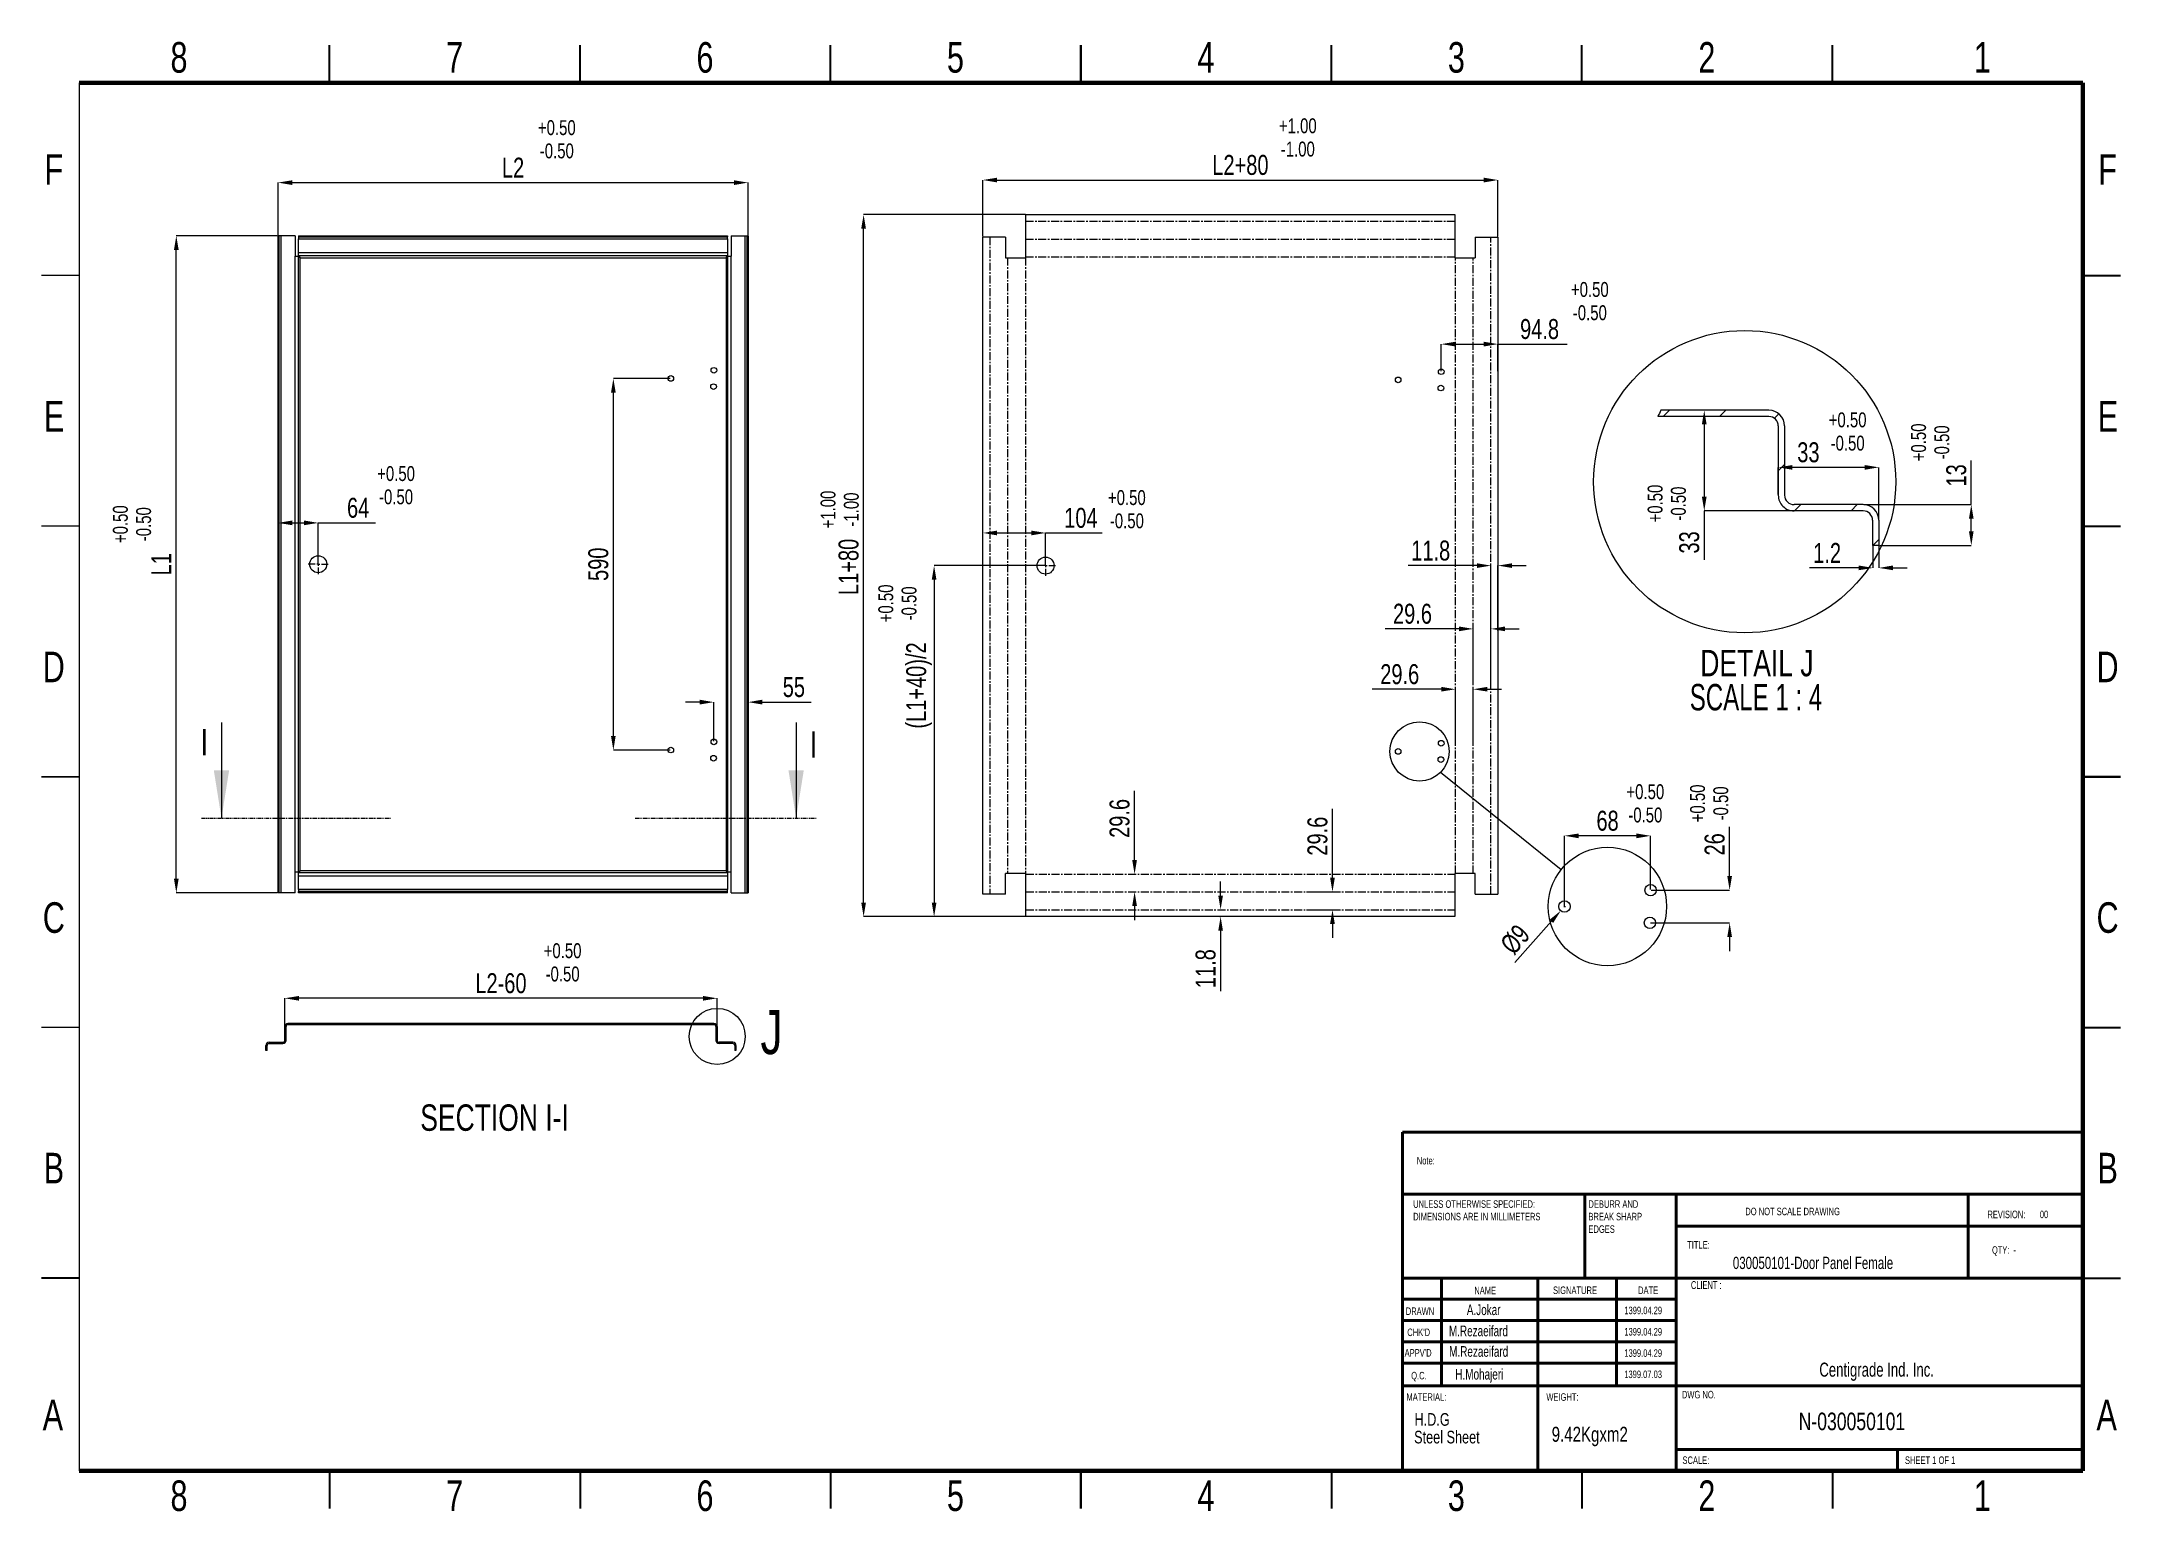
# Model space of a CAD drawing. Header units: millimetres. Extents: x -1120 to 2187, y 1529 to 3867.
import ezdxf

# ---------------------------------------------------------------- set-up
doc = ezdxf.new("R2010")
doc.units = ezdxf.units.MM
doc.linetypes.add('CENTERX2', pattern=[20.32, 12.7, -2.54, 2.54, -2.54])
doc.linetypes.add('PHANTOM', pattern=[12.7, 6.35, -1.27, 1.27, -1.27, 1.27, -1.27])
doc.styles.add('SLDTEXTSTYLE0', font='TXT', dxfattribs={"width": 0.75})
doc.styles.add('SLDTEXTSTYLE1', font='TXT', dxfattribs={"width": 0.686449})
doc.styles.add('SLDTEXTSTYLE2', font='TXT', dxfattribs={"width": 0.652778})
doc.styles.add('SLDTEXTSTYLE3', font='TXT', dxfattribs={"width": 0.692308})
doc.styles.add('SLDTEXTSTYLE4', font='TXT', dxfattribs={"width": 0.7})
doc.styles.add('SLDTEXTSTYLE5', font='TXT', dxfattribs={"width": 0.678571})
doc.styles.add('SLDTEXTSTYLE6', font='TXT', dxfattribs={"width": 0.681818})
doc.dimstyles.new('SLDDIMSTYLE30', dxfattribs={"dimscale": 15, "dimtxt": 2.116667, "dimasz": 1.5, "dimexe": 0, "dimexo": 0.0625, "dimgap": 0.529167, "dimtad": 1, "dimdec": 0, "dimrnd": 1e-09, "dimzin": 12, "dimdsep": 46, "dimtxsty": 'SLDTEXTSTYLE0', "dimcen": 0.09, "dimadec": 0, "dimazin": 3, "dimtfac": 1, "dimtdec": 0, "dimtofl": 0, "dimtmove": 0, "dimatfit": 3, "dimfxl": 1, "dimfrac": 2, "dimtolj": 1, "dimtzin": 12, "dimarcsym": 0})
pattern_1 = [(45, (-3865.01, -576.515), (-44.9013, 44.9013), [])]

msp = doc.modelspace()

# ---------------------------------------------------------------- texts
at = {"linetype": 'Continuous', "lineweight": 0}
for s, insert, char_height, attachment_point, style in [('8', (-901.8, 3865.9), 48.6, 2, 'SLDTEXTSTYLE0'), ('7', (-463.3, 3865.9), 48.6, 2, 'SLDTEXTSTYLE0'), ('6', (-64.8, 3865.9), 48.6, 2, 'SLDTEXTSTYLE0'), ('5', (333.7, 3865.9), 48.6, 2, 'SLDTEXTSTYLE0'), ('4', (732.3, 3865.9), 48.6, 2, 'SLDTEXTSTYLE0'), ('3', (1130.8, 3865.9), 48.6, 2, 'SLDTEXTSTYLE0'), ('2', (1529.4, 3865.9), 48.6, 2, 'SLDTEXTSTYLE0'), ('1', (1967.8, 3865.9), 48.6, 2, 'SLDTEXTSTYLE0'), ('F', (-1101, 3687.5), 48.6, 2, 'SLDTEXTSTYLE0'), ('F', (2167.1, 3687.5), 48.6, 2, 'SLDTEXTSTYLE0'), ('E', (2167.6, 3294.9), 48.6, 2, 'SLDTEXTSTYLE0'), ('D', (2167, 2896.4), 48.6, 2, 'SLDTEXTSTYLE0'), ('C', (2167.1, 2497.8), 48.6, 2, 'SLDTEXTSTYLE0'), ('Note:', (1067.8, 2092.8), 11.96, 1, 'SLDTEXTSTYLE0'), ('B', (2167.2, 2099.3), 48.6, 2, 'SLDTEXTSTYLE0'), ('DO NOT SCALE DRAWING', (1590.6, 2012), 11.956, 1, 'SLDTEXTSTYLE0'), ('REVISION:       00', (1975.9, 2007.3), 11.956, 1, 'SLDTEXTSTYLE2'), ('TITLE:', (1498.1, 1958.9), 11.96, 1, 'SLDTEXTSTYLE0'), ('030050101-Door Panel Female', (1570.8, 1934), 19.529, 1, 'SLDTEXTSTYLE4'), ('QTY:  -', (1983.2, 1950.7), 11.96, 1, 'SLDTEXTSTYLE5'), ('NAME', (1159.4, 1886.3), 11.96, 1, 'SLDTEXTSTYLE0'), ('SIGNATURE', (1284.6, 1886.7), 11.96, 1, 'SLDTEXTSTYLE0'), ('DATE', (1420, 1886.7), 11.96, 1, 'SLDTEXTSTYLE0'), ('CLIENT :', (1504.1, 1895.3), 12.65, 1, 'SLDTEXTSTYLE4'), ('DRAWN', (1050.4, 1853.4), 11.96, 1, 'SLDTEXTSTYLE1'), ('A.Jokar', (1147.5, 1858.1), 16.87, 1, 'SLDTEXTSTYLE4'), ('1399.04.29', (1398.1, 1854.6), 11.96, 1, 'SLDTEXTSTYLE0'), ("CHK'D", (1052.7, 1819.8), 11.96, 1, 'SLDTEXTSTYLE0'), ('M.Rezaeifard', (1119, 1824.4), 16.872, 1, 'SLDTEXTSTYLE4'), ('1399.04.29', (1398.1, 1820.7), 11.96, 1, 'SLDTEXTSTYLE0'), ("APPV'D", (1048.5, 1787.1), 11.96, 1, 'SLDTEXTSTYLE0'), ('M.Rezaeifard', (1119.4, 1791.8), 16.872, 1, 'SLDTEXTSTYLE4'), ('1399.04.29', (1398.1, 1786.8), 11.96, 1, 'SLDTEXTSTYLE0'), ('H.Mohajeri', (1129.2, 1755.6), 16.87, 1, 'SLDTEXTSTYLE4'), ('Centigrade Ind. Inc.', (1708.4, 1765.6), 22.319, 1, 'SLDTEXTSTYLE4'), ('Q.C.', (1058.9, 1750.9), 11.96, 1, 'SLDTEXTSTYLE0'), ('1399.07.03', (1398, 1753), 11.96, 1, 'SLDTEXTSTYLE0'), ('DWG NO.', (1489.7, 1720.7), 11.96, 1, 'SLDTEXTSTYLE0'), ('A', (-1102.5, 1706.7), 48.6, 2, 'SLDTEXTSTYLE0'), ('MATERIAL:', (1051.4, 1716.9), 11.96, 1, 'SLDTEXTSTYLE0'), ('WEIGHT:', (1274, 1716.9), 11.95, 1, 'SLDTEXTSTYLE0'), ('A', (2165.6, 1706.7), 48.6, 2, 'SLDTEXTSTYLE0'), ('9.42Kgxm2', (1282.5, 1663.6), 23.89, 1, 'SLDTEXTSTYLE0'), ('N-030050101', (1675.5, 1686.1), 27.898, 1, 'SLDTEXTSTYLE0'), ('SCALE:', (1490.6, 1616.4), 11.96, 1, 'SLDTEXTSTYLE0'), ('SHEET 1 OF 1', (1844.6, 1616.4), 11.956, 1, 'SLDTEXTSTYLE3'), ('8', (-901.8, 1578.3), 48.6, 2, 'SLDTEXTSTYLE0'), ('7', (-463.3, 1578.3), 48.6, 2, 'SLDTEXTSTYLE0'), ('6', (-64.8, 1578.3), 48.6, 2, 'SLDTEXTSTYLE0'), ('5', (333.7, 1578.3), 48.6, 2, 'SLDTEXTSTYLE0'), ('4', (732.3, 1578.3), 48.6, 2, 'SLDTEXTSTYLE0'), ('3', (1130.8, 1578.3), 48.6, 2, 'SLDTEXTSTYLE0'), ('2', (1529.4, 1578.3), 48.6, 2, 'SLDTEXTSTYLE0'), ('1', (1967.8, 1578.3), 48.6, 2, 'SLDTEXTSTYLE0')]:
    msp.add_mtext(s, dxfattribs=dict(at, insert=insert, char_height=char_height, attachment_point=attachment_point, style=style))
at = {"color": 7, "linetype": 'Continuous', "lineweight": 18, "char_height": 23.7, "attachment_point": 2, "style": 'SLDTEXTSTYLE0'}
for s, insert in [('\\A1;+0.50', (-300.6, 3741.7)), ('\\A1;+1.00', (878.5, 3744.6)), ('\\A1;-0.50', (-300.6, 3704.7)), ('\\A1;-1.00', (878.5, 3707.6)), ('\\A1;+0.50', (1343.2, 3484.3)), ('\\A1;-0.50', (1343.2, 3447.3)), ('\\A1;+0.50', (1753.4, 3276.9)), ('\\A1;-0.50', (1753.4, 3239.9)), ('\\A1;+0.50', (-556.4, 3191.5)), ('\\A1;-0.50', (-556.4, 3154.5)), ('\\A1;+0.50', (606.5, 3153.3)), ('\\A1;-0.50', (606.5, 3116.3)), ('\\A1;+0.50', (1431.5, 2685.5)), ('\\A1;-0.50', (1431.5, 2648.5)), ('\\A1;+0.50', (-291.4, 2432.6)), ('\\A1;-0.50', (-291.4, 2395.6))]:
    msp.add_mtext(s, dxfattribs=dict(at, insert=insert))
at = {"linetype": 'Continuous', "lineweight": 20, "char_height": 48.6, "attachment_point": 2, "style": 'SLDTEXTSTYLE0'}
for s, insert in [('E', (-1100.5, 3294.9)), ('D', (-1101.1, 2896.4)), ('C', (-1101, 2497.8)), ('B', (-1100.9, 2099.3))]:
    msp.add_mtext(s, dxfattribs=dict(at, insert=insert))
at = {"color": 7, "linetype": 'Continuous', "lineweight": 18, "char_height": 23.7, "attachment_point": 2, "rotation": 90, "style": 'SLDTEXTSTYLE0'}
for s, insert in [('\\A1;+0.50', (1854.4, 3229.2)), ('\\A1;-0.50', (1891.4, 3229.2)), ('\\A1;+1.00', (119.1, 3122.4)), ('\\A1;-1.00', (156.1, 3122.4)), ('\\A1;+0.50', (1435.2, 3131.9)), ('\\A1;-0.50', (1472.2, 3131.9)), ('\\A1;+0.50', (-1007, 3099.1)), ('\\A1;-0.50', (-970, 3099.1)), ('\\A1;+0.50', (211, 2973.1)), ('\\A1;-0.50', (248, 2973.1)), ('\\A1;+0.50', (1502.7, 2655)), ('\\A1;-0.50', (1539.7, 2655))]:
    msp.add_mtext(s, dxfattribs=dict(at, insert=insert))
at = {"color": 7, "linetype": 'Continuous', "lineweight": 20, "style": 'SLDTEXTSTYLE0'}
for s, insert, char_height, attachment_point in [('I', (-867.4, 2773.5), 42, 1), ('I', (102.1, 2769.7), 42, 1), ('J', (23.5, 2326.3), 70, 1), ('SECTION I-I', (-399.7, 2176.3), 42, 2)]:
    msp.add_mtext(s, dxfattribs=dict(at, insert=insert, char_height=char_height, attachment_point=attachment_point))
at = {"color": 7, "linetype": 'Continuous', "lineweight": 0, "attachment_point": 1, "style": 'SLDTEXTSTYLE0'}
for s, insert, char_height in [('Steel Sheet', (1063.6, 1657.2), 20.109), ('H.D.G', (1064.2, 1685.3), 20.11)]:
    msp.add_mtext(s, dxfattribs=dict(at, insert=insert, char_height=char_height))

# ---------------------------------------------------------------- blocks, each defined once
blk = doc.blocks.new('SW_NOTE_62')
at = {"color": 0, "linetype": 'Continuous', "lineweight": 0, "char_height": 1.5, "attachment_point": 1, "style": 'SLDTEXTSTYLE0'}
for s, insert in [('UNLESS OTHERWISE SPECIFIED:', (0, 1.93)), ('DIMENSIONS ARE IN MILLIMETERS', (0, -0.57))]:
    blk.add_mtext(s, dxfattribs=dict(at, insert=insert))
blk = doc.blocks.new('SW_NOTE_63')
at = {"color": 0, "linetype": 'Continuous', "lineweight": 0, "char_height": 1.5, "attachment_point": 1, "style": 'SLDTEXTSTYLE0'}
for s, insert in [('DEBURR AND', (0, 1.93)), ('BREAK SHARP', (0, -0.57)), ('EDGES', (0, -3.07))]:
    blk.add_mtext(s, dxfattribs=dict(at, insert=insert))
blk = doc.blocks.new('SW_CENTERMARKSYMBOL_2')
at = {"color": 0, "linetype": 'Continuous', "lineweight": 0}
for p, q in [((-0.25, 0), (-0.8, 0)), ((0, 0), (-0.125, 0)), ((0, 0.25), (0, 0.8)), ((0, 0), (0, 0.125)), ((0, 0), (0, -0.125)), ((0, 0), (0.125, 0)), ((0.25, 0), (0.8, 0)), ((0, -0.25), (0, -0.8))]:
    blk.add_line(p, q, dxfattribs=at)
blk = doc.blocks.new('SW_HATCH_4')
at = {"color": 0, "linetype": 'Continuous', "lineweight": 18}
for p, q in [((0, 0), (0.5, 0.5)), ((4.49, 0), (4.99, 0.5)), ((8.85, -0.13), (9.2, 0.22)), ((9.17, -4.3), (9.67, -3.8)), ((10.46, -7.5), (10.96, -7)), ((14.95, -7.5), (15.45, -7)), ((16.69, -10.25), (17.17, -9.77))]:
    blk.add_line(p, q, dxfattribs=at)
blk = doc.blocks.new('SW_NOTE_31')
at = {"color": 0, "linetype": 'Continuous', "lineweight": 0, "char_height": 3.5, "attachment_point": 2}
for s, insert, style in [('DETAIL J', (8.91, 4.51), 'SLDTEXTSTYLE0'), ('SCALE 1 : 4', (8.78, -0.01), 'SLDTEXTSTYLE6')]:
    blk.add_mtext(s, dxfattribs=dict(at, insert=insert, style=style))
blk = doc.blocks.new('SW_CENTERMARKSYMBOL_9')
at = {"color": 0, "linetype": 'Continuous', "lineweight": 0}
for p, q in [((-0.25, 0), (-0.8, 0)), ((0, 0), (-0.125, 0)), ((0, 0.25), (0, 0.8)), ((0, 0), (0, 0.125)), ((0, 0), (0, -0.125)), ((0, 0), (0.125, 0)), ((0.25, 0), (0.8, 0)), ((0, -0.25), (0, -0.8))]:
    blk.add_line(p, q, dxfattribs=at)
blk = doc.blocks.new('*D22')
at = {"color": 0, "lineweight": -2, "transparency": 16777216}
for p, q in [((-745.1, 3557.9), (-906.1, 3557.9)), ((-906.1, 2535.4), (-906.1, 3535.4)), ((-745.1, 2512.9), (-906.1, 2512.9))]:
    blk.add_line(p, q, dxfattribs=at)
at = {"color": 0, "transparency": 16777216}
for points in [[(-909.8, 3535.4), (-902.3, 3535.4), (-906.1, 3557.9)], [(-909.8, 2535.4), (-902.3, 2535.4), (-906.1, 2512.9)]]:
    blk.add_solid(points, dxfattribs=at)
at = {"layer": 'Defpoints', "color": 0, "transparency": 16777216}
for p in [(-906.1, 3557.9), (-744.2, 3557.9), (-744.2, 2512.9)]:
    blk.add_point(p, dxfattribs=at)
at = {"color": 0, "transparency": 16777216, "insert": (-929.9, 3035.4), "char_height": 31.75, "attachment_point": 5, "rotation": 90, "style": 'SLDTEXTSTYLE0'}
blk.add_mtext('\\A1;L1', dxfattribs=at)
blk = doc.blocks.new('*D23')
at = {"color": 0, "lineweight": -2, "transparency": 16777216}
for p, q in [((-744.2, 3558.9), (-744.2, 3642.4)), ((-721.7, 3642.4), (-18.7, 3642.4)), ((3.8, 3558.9), (3.8, 3642.4))]:
    blk.add_line(p, q, dxfattribs=at)
at = {"color": 0, "transparency": 16777216}
for points in [[(-721.7, 3646.1), (-721.7, 3638.6), (-744.2, 3642.4)], [(-18.7, 3646.1), (-18.7, 3638.6), (3.8, 3642.4)]]:
    blk.add_solid(points, dxfattribs=at)
at = {"layer": 'Defpoints', "color": 0, "transparency": 16777216}
for p in [(3.8, 3642.4), (-744.2, 3557.9), (3.8, 3557.9)]:
    blk.add_point(p, dxfattribs=at)
at = {"color": 0, "transparency": 16777216, "insert": (-370.2, 3666.2), "char_height": 31.75, "attachment_point": 5, "style": 'SLDTEXTSTYLE0'}
blk.add_mtext('\\A1;L2', dxfattribs=at)
blk = doc.blocks.new('*D24')
at = {"color": 0, "lineweight": -2, "transparency": 16777216}
for p, q in [((-744.2, 3036.4), (-744.2, 3101.2)), ((-721.7, 3101.2), (-702.7, 3101.2)), ((-680.2, 3036.4), (-680.2, 3101.2)), ((-680.2, 3101.2), (-589, 3101.2))]:
    blk.add_line(p, q, dxfattribs=at)
at = {"color": 0, "transparency": 16777216}
for points in [[(-721.7, 3105), (-721.7, 3097.5), (-744.2, 3101.2)], [(-702.7, 3105), (-702.7, 3097.5), (-680.2, 3101.2)]]:
    blk.add_solid(points, dxfattribs=at)
at = {"layer": 'Defpoints', "color": 0, "transparency": 16777216}
for p in [(-744.2, 3101.2), (-744.2, 3035.4), (-680.2, 3035.4)]:
    blk.add_point(p, dxfattribs=at)
at = {"color": 0, "transparency": 16777216, "insert": (-616.7, 3125), "char_height": 31.75, "attachment_point": 5, "style": 'SLDTEXTSTYLE0'}
blk.add_mtext('\\A1;64', dxfattribs=at)
blk = doc.blocks.new('*D25')
at = {"color": 0, "lineweight": -2, "transparency": 16777216}
for p, q in [((-733.5, 2301), (-733.5, 2345.1)), ((-68, 2345.1), (-711, 2345.1)), ((-45.5, 2301), (-45.5, 2345.1))]:
    blk.add_line(p, q, dxfattribs=at)
at = {"color": 0, "transparency": 16777216}
for points in [[(-711, 2348.8), (-711, 2341.3), (-733.5, 2345.1)], [(-68, 2348.8), (-68, 2341.3), (-45.5, 2345.1)]]:
    blk.add_solid(points, dxfattribs=at)
at = {"layer": 'Defpoints', "color": 0, "transparency": 16777216}
for p in [(-733.5, 2345.1), (-733.5, 2300.1), (-45.5, 2300.1)]:
    blk.add_point(p, dxfattribs=at)
at = {"color": 0, "transparency": 16777216, "insert": (-389.5, 2368.9), "char_height": 31.75, "attachment_point": 5, "style": 'SLDTEXTSTYLE0'}
blk.add_mtext('\\A1;L2-60', dxfattribs=at)
blk = doc.blocks.new('*D26')
at = {"color": 0, "lineweight": -2, "transparency": 16777216}
for p, q in [((445, 3591.6), (187.6, 3591.6)), ((187.6, 2497.4), (187.6, 3569.1)), ((445, 2474.9), (187.6, 2474.9))]:
    blk.add_line(p, q, dxfattribs=at)
at = {"color": 0, "transparency": 16777216}
for points in [[(183.8, 3569.1), (191.3, 3569.1), (187.6, 3591.6)], [(183.8, 2497.4), (191.3, 2497.4), (187.6, 2474.9)]]:
    blk.add_solid(points, dxfattribs=at)
at = {"layer": 'Defpoints', "color": 0, "transparency": 16777216}
for p in [(187.6, 3591.6), (445.9, 3591.6), (445.9, 2474.9)]:
    blk.add_point(p, dxfattribs=at)
at = {"color": 0, "transparency": 16777216, "insert": (163.8, 3031.2), "char_height": 31.75, "attachment_point": 5, "rotation": 90, "style": 'SLDTEXTSTYLE0'}
blk.add_mtext('\\A1;L1+80', dxfattribs=at)
blk = doc.blocks.new('*D27')
at = {"color": 0, "lineweight": -2, "transparency": 16777216}
for p, q in [((377.4, 3556.7), (377.4, 3646.5)), ((399.9, 3646.5), (1174.5, 3646.5)), ((1197, 3556.7), (1197, 3646.5))]:
    blk.add_line(p, q, dxfattribs=at)
at = {"color": 0, "transparency": 16777216}
for points in [[(399.9, 3650.2), (399.9, 3642.7), (377.4, 3646.5)], [(1174.5, 3650.2), (1174.5, 3642.7), (1197, 3646.5)]]:
    blk.add_solid(points, dxfattribs=at)
at = {"layer": 'Defpoints', "color": 0, "transparency": 16777216}
for p in [(1197, 3646.5), (377.4, 3555.7), (1197, 3555.7)]:
    blk.add_point(p, dxfattribs=at)
at = {"color": 0, "transparency": 16777216, "insert": (787.2, 3670.3), "char_height": 31.75, "attachment_point": 5, "style": 'SLDTEXTSTYLE0'}
blk.add_mtext('\\A1;L2+80', dxfattribs=at)
blk = doc.blocks.new('*D28')
at = {"color": 0, "lineweight": -2, "transparency": 16777216}
for p, q in [((377.4, 3034.2), (377.4, 3085.2)), ((399.9, 3085.2), (454.7, 3085.2)), ((477.2, 3032.9), (477.2, 3085.2)), ((477.2, 3085.2), (567.2, 3085.2))]:
    blk.add_line(p, q, dxfattribs=at)
at = {"color": 0, "transparency": 16777216}
for points in [[(399.9, 3088.9), (399.9, 3081.4), (377.4, 3085.2)], [(454.7, 3088.9), (454.7, 3081.4), (477.2, 3085.2)]]:
    blk.add_solid(points, dxfattribs=at)
at = {"layer": 'Defpoints', "color": 0, "transparency": 16777216}
for p in [(377.4, 3085.2), (377.4, 3033.2), (477.2, 3032)]:
    blk.add_point(p, dxfattribs=at)
at = {"color": 0, "transparency": 16777216, "insert": (533.4, 3109), "char_height": 31.75, "attachment_point": 5, "style": 'SLDTEXTSTYLE0'}
blk.add_mtext('\\A1;104', dxfattribs=at)
blk = doc.blocks.new('*D29')
at = {"color": 0, "lineweight": -2, "transparency": 16777216}
for p, q in [((476.3, 3033.2), (299.8, 3033.2)), ((299.8, 3010.7), (299.8, 2497.4)), ((499.8, 2474.9), (299.8, 2474.9))]:
    blk.add_line(p, q, dxfattribs=at)
at = {"color": 0, "transparency": 16777216}
for points in [[(296, 3010.7), (303.5, 3010.7), (299.8, 3033.2)], [(296, 2497.4), (303.5, 2497.4), (299.8, 2474.9)]]:
    blk.add_solid(points, dxfattribs=at)
at = {"layer": 'Defpoints', "color": 0, "transparency": 16777216}
for p in [(477.2, 3033.2), (299.8, 2474.9), (500.7, 2474.9)]:
    blk.add_point(p, dxfattribs=at)
at = {"color": 0, "transparency": 16777216, "insert": (276, 2842.6), "char_height": 31.75, "attachment_point": 5, "rotation": 90, "style": 'SLDTEXTSTYLE0'}
blk.add_mtext('\\A1;(L1+40)/2', dxfattribs=at)
blk = doc.blocks.new('*D30')
at = {"color": 0, "lineweight": -2, "transparency": 16777216}
for p, q in [((755.7, 2508.5), (755.7, 2531)), ((754.2, 2486), (755.7, 2486)), ((754.2, 2474.9), (755.7, 2474.9)), ((755.7, 2452.4), (755.7, 2356.4))]:
    blk.add_line(p, q, dxfattribs=at)
at = {"color": 0, "transparency": 16777216}
for points in [[(751.9, 2508.5), (759.4, 2508.5), (755.7, 2486)], [(751.9, 2452.4), (759.4, 2452.4), (755.7, 2474.9)]]:
    blk.add_solid(points, dxfattribs=at)
at = {"layer": 'Defpoints', "color": 0, "transparency": 16777216}
for p in [(753.3, 2486), (755.7, 2486), (753.3, 2474.9)]:
    blk.add_point(p, dxfattribs=at)
at = {"color": 0, "transparency": 16777216, "insert": (731.9, 2392.2), "char_height": 31.75, "attachment_point": 5, "rotation": 90, "style": 'SLDTEXTSTYLE0'}
blk.add_mtext('\\A1;11.8', dxfattribs=at)
blk = doc.blocks.new('*D31')
at = {"color": 0, "lineweight": -2, "transparency": 16777216}
for p, q in [((933.7, 2536.8), (933.7, 2646.6)), ((892.5, 2514.3), (933.7, 2514.3)), ((892.5, 2486), (933.7, 2486)), ((933.7, 2463.5), (933.7, 2441))]:
    blk.add_line(p, q, dxfattribs=at)
at = {"color": 0, "transparency": 16777216}
for points in [[(929.9, 2536.8), (937.4, 2536.8), (933.7, 2514.3)], [(929.9, 2463.5), (937.4, 2463.5), (933.7, 2486)]]:
    blk.add_solid(points, dxfattribs=at)
at = {"layer": 'Defpoints', "color": 0, "transparency": 16777216}
for p in [(891.5, 2514.3), (933.7, 2514.3), (891.5, 2486)]:
    blk.add_point(p, dxfattribs=at)
at = {"color": 0, "transparency": 16777216, "insert": (909.9, 2602.9), "char_height": 31.75, "attachment_point": 5, "rotation": 90, "style": 'SLDTEXTSTYLE0'}
blk.add_mtext('\\A1;29.6', dxfattribs=at)
blk = doc.blocks.new('*D32')
at = {"color": 0, "lineweight": -2, "transparency": 16777216}
for p, q in [((618.8, 2565.1), (618.8, 2674.9)), ((617.2, 2542.6), (618.8, 2542.6)), ((617.2, 2514.3), (618.8, 2514.3)), ((618.8, 2491.8), (618.8, 2469.3))]:
    blk.add_line(p, q, dxfattribs=at)
at = {"color": 0, "transparency": 16777216}
for points in [[(615, 2565.1), (622.5, 2565.1), (618.8, 2542.6)], [(615, 2491.8), (622.5, 2491.8), (618.8, 2514.3)]]:
    blk.add_solid(points, dxfattribs=at)
at = {"layer": 'Defpoints', "color": 0, "transparency": 16777216}
for p in [(616.2, 2542.6), (616.2, 2514.3), (618.8, 2542.6)]:
    blk.add_point(p, dxfattribs=at)
at = {"color": 0, "transparency": 16777216, "insert": (595, 2631.2), "char_height": 31.75, "attachment_point": 5, "rotation": 90, "style": 'SLDTEXTSTYLE0'}
blk.add_mtext('\\A1;29.6', dxfattribs=at)
blk = doc.blocks.new('*D33')
at = {"color": 0, "lineweight": -2, "transparency": 16777216}
for p, q in [((1106.8, 2836.6), (997, 2836.6)), ((1129.3, 2759.1), (1129.3, 2836.6)), ((1157.6, 2759.1), (1157.6, 2836.6)), ((1180.1, 2836.6), (1202.6, 2836.6))]:
    blk.add_line(p, q, dxfattribs=at)
at = {"color": 0, "transparency": 16777216}
for points in [[(1106.8, 2840.4), (1106.8, 2832.9), (1129.3, 2836.6)], [(1180.1, 2840.4), (1180.1, 2832.9), (1157.6, 2836.6)]]:
    blk.add_solid(points, dxfattribs=at)
at = {"layer": 'Defpoints', "color": 0, "transparency": 16777216}
for p in [(1157.6, 2836.6), (1129.3, 2758.2), (1157.6, 2758.2)]:
    blk.add_point(p, dxfattribs=at)
at = {"color": 0, "transparency": 16777216, "insert": (1040.7, 2860.4), "char_height": 31.75, "attachment_point": 5, "style": 'SLDTEXTSTYLE0'}
blk.add_mtext('\\A1;29.6', dxfattribs=at)
blk = doc.blocks.new('*D34')
at = {"color": 0, "lineweight": -2, "transparency": 16777216}
for p, q in [((1135.1, 2932.6), (1017.3, 2932.6)), ((1157.6, 2844.2), (1157.6, 2932.6)), ((1185.9, 2844.2), (1185.9, 2932.6)), ((1208.4, 2932.6), (1230.9, 2932.6))]:
    blk.add_line(p, q, dxfattribs=at)
at = {"color": 0, "transparency": 16777216}
for points in [[(1135.1, 2936.4), (1135.1, 2928.9), (1157.6, 2932.6)], [(1208.4, 2936.4), (1208.4, 2928.9), (1185.9, 2932.6)]]:
    blk.add_solid(points, dxfattribs=at)
at = {"layer": 'Defpoints', "color": 0, "transparency": 16777216}
for p in [(1185.9, 2932.6), (1157.6, 2843.2), (1185.9, 2843.2)]:
    blk.add_point(p, dxfattribs=at)
at = {"color": 0, "transparency": 16777216, "insert": (1061, 2956.5), "char_height": 31.75, "attachment_point": 5, "style": 'SLDTEXTSTYLE0'}
blk.add_mtext('\\A1;29.6', dxfattribs=at)
blk = doc.blocks.new('*D35')
at = {"color": 0, "lineweight": -2, "transparency": 16777216}
for p, q in [((1163.4, 3033.2), (1054.3, 3033.2)), ((1185.9, 2929.8), (1185.9, 3033.2)), ((1197, 2929.8), (1197, 3033.2)), ((1219.5, 3033.2), (1242, 3033.2))]:
    blk.add_line(p, q, dxfattribs=at)
at = {"color": 0, "transparency": 16777216}
for points in [[(1163.4, 3037), (1163.4, 3029.5), (1185.9, 3033.2)], [(1219.5, 3037), (1219.5, 3029.5), (1197, 3033.2)]]:
    blk.add_solid(points, dxfattribs=at)
at = {"layer": 'Defpoints', "color": 0, "transparency": 16777216}
for p in [(1185.9, 3033.2), (1185.9, 2928.9), (1197, 2928.9)]:
    blk.add_point(p, dxfattribs=at)
at = {"color": 0, "transparency": 16777216, "insert": (1090, 3057), "char_height": 31.75, "attachment_point": 5, "style": 'SLDTEXTSTYLE0'}
blk.add_mtext('\\A1;11.8', dxfattribs=at)
blk = doc.blocks.new('*D36')
at = {"color": 0, "lineweight": -2, "transparency": 16777216}
for p, q in [((1302.9, 2492), (1302.9, 2603.5)), ((1417.4, 2603.5), (1325.4, 2603.5)), ((1439.9, 2518), (1439.9, 2603.5))]:
    blk.add_line(p, q, dxfattribs=at)
at = {"color": 0, "transparency": 16777216}
for points in [[(1325.4, 2607.2), (1325.4, 2599.7), (1302.9, 2603.5)], [(1417.4, 2607.2), (1417.4, 2599.7), (1439.9, 2603.5)]]:
    blk.add_solid(points, dxfattribs=at)
at = {"layer": 'Defpoints', "color": 0, "transparency": 16777216}
for p in [(1302.9, 2603.5), (1439.9, 2517.1), (1302.9, 2491.1)]:
    blk.add_point(p, dxfattribs=at)
at = {"color": 0, "transparency": 16777216, "insert": (1371.4, 2627.3), "char_height": 31.75, "attachment_point": 5, "style": 'SLDTEXTSTYLE0'}
blk.add_mtext('\\A1;68', dxfattribs=at)
blk = doc.blocks.new('*D37')
at = {"color": 0, "lineweight": -2, "transparency": 16777216}
for p, q in [((1565.7, 2539.6), (1565.7, 2617.7)), ((1440.8, 2517.1), (1565.7, 2517.1)), ((1439.8, 2465.1), (1565.7, 2465.1)), ((1565.7, 2442.6), (1565.7, 2420.1))]:
    blk.add_line(p, q, dxfattribs=at)
at = {"color": 0, "transparency": 16777216}
for points in [[(1561.9, 2539.6), (1569.4, 2539.6), (1565.7, 2517.1)], [(1561.9, 2442.6), (1569.4, 2442.6), (1565.7, 2465.1)]]:
    blk.add_solid(points, dxfattribs=at)
at = {"layer": 'Defpoints', "color": 0, "transparency": 16777216}
for p in [(1439.9, 2517.1), (1565.7, 2517.1), (1438.9, 2465.1)]:
    blk.add_point(p, dxfattribs=at)
at = {"color": 0, "transparency": 16777216, "insert": (1541.9, 2589.9), "char_height": 31.75, "attachment_point": 5, "rotation": 90, "style": 'SLDTEXTSTYLE0'}
blk.add_mtext('\\A1;26', dxfattribs=at)
blk = doc.blocks.new('*D38')
at = {"color": 0, "lineweight": -2, "transparency": 16777216}
for p, q in [((1301.6, 2491.1), (1304.3, 2491.1)), ((1302.9, 2489.8), (1302.9, 2492.5)), ((1224.1, 2401.9), (1282.1, 2467.5))]:
    blk.add_line(p, q, dxfattribs=at)
at = {"color": 0, "transparency": 16777216}
blk.add_solid([(1279.2, 2470), (1284.9, 2465), (1297, 2484.4)], dxfattribs=at)
at = {"layer": 'Defpoints', "color": 0, "transparency": 16777216}
for p in [(1297, 2484.4), (1308.9, 2497.9)]:
    blk.add_point(p, dxfattribs=at)
at = {"color": 0, "transparency": 16777216, "insert": (1224.6, 2438.5), "char_height": 31.75, "attachment_point": 5, "rotation": 48.5306, "style": 'SLDTEXTSTYLE0'}
blk.add_mtext('\\A1;%%C9', dxfattribs=at)
blk = doc.blocks.new('*D39')
at = {"color": 0, "lineweight": -2, "transparency": 16777216}
for p, q in [((1950.2, 3130.3), (1950.2, 3200.5)), ((1779.1, 3130.3), (1950.2, 3130.3)), ((1950.2, 3087.8), (1950.2, 3107.8)), ((1804.1, 3065.3), (1950.2, 3065.3))]:
    blk.add_line(p, q, dxfattribs=at)
at = {"color": 0, "transparency": 16777216}
for points in [[(1946.4, 3107.8), (1953.9, 3107.8), (1950.2, 3130.3)], [(1946.4, 3087.8), (1953.9, 3087.8), (1950.2, 3065.3)]]:
    blk.add_solid(points, dxfattribs=at)
at = {"layer": 'Defpoints', "color": 0, "transparency": 16777216}
for p in [(1778.1, 3130.3), (1950.2, 3130.3), (1803.1, 3065.3)]:
    blk.add_point(p, dxfattribs=at)
at = {"color": 0, "transparency": 16777216, "insert": (1926.4, 3176.7), "char_height": 31.75, "attachment_point": 5, "rotation": 90, "style": 'SLDTEXTSTYLE0'}
blk.add_mtext('\\A1;13', dxfattribs=at)
blk = doc.blocks.new('*D40')
at = {"color": 0, "lineweight": -2, "transparency": 16777216}
for p, q in [((1643.1, 3146.3), (1643.1, 3189.5)), ((1780.6, 3189.5), (1665.6, 3189.5)), ((1803.1, 3106.3), (1803.1, 3189.5))]:
    blk.add_line(p, q, dxfattribs=at)
at = {"color": 0, "transparency": 16777216}
for points in [[(1665.6, 3193.2), (1665.6, 3185.7), (1643.1, 3189.5)], [(1780.6, 3193.2), (1780.6, 3185.7), (1803.1, 3189.5)]]:
    blk.add_solid(points, dxfattribs=at)
at = {"layer": 'Defpoints', "color": 0, "transparency": 16777216}
for p in [(1643.1, 3189.5), (1643.1, 3145.3), (1803.1, 3105.3)]:
    blk.add_point(p, dxfattribs=at)
at = {"color": 0, "transparency": 16777216, "insert": (1691, 3213.3), "char_height": 31.75, "attachment_point": 5, "style": 'SLDTEXTSTYLE0'}
blk.add_mtext('\\A1;33', dxfattribs=at)
blk = doc.blocks.new('*D41')
at = {"color": 0, "lineweight": -2, "transparency": 16777216}
for p, q in [((1611.1, 3280.3), (1525.3, 3280.3)), ((1525.3, 3257.8), (1525.3, 3142.8)), ((1668, 3120.3), (1525.3, 3120.3)), ((1525.3, 3120.3), (1525.3, 3042.3))]:
    blk.add_line(p, q, dxfattribs=at)
at = {"color": 0, "transparency": 16777216}
for points in [[(1521.5, 3257.8), (1529, 3257.8), (1525.3, 3280.3)], [(1521.5, 3142.8), (1529, 3142.8), (1525.3, 3120.3)]]:
    blk.add_solid(points, dxfattribs=at)
at = {"layer": 'Defpoints', "color": 0, "transparency": 16777216}
for p in [(1525.3, 3280.3), (1612, 3280.3), (1669, 3120.3)]:
    blk.add_point(p, dxfattribs=at)
at = {"color": 0, "transparency": 16777216, "insert": (1501.5, 3070.1), "char_height": 31.75, "attachment_point": 5, "rotation": 90, "style": 'SLDTEXTSTYLE0'}
blk.add_mtext('\\A1;33', dxfattribs=at)
blk = doc.blocks.new('*D42')
at = {"color": 0, "lineweight": -2, "transparency": 16777216}
for p, q in [((1793.6, 3064.4), (1793.6, 3029.6)), ((1803.1, 3064.4), (1803.1, 3029.6)), ((1771.1, 3029.6), (1693, 3029.6)), ((1825.6, 3029.6), (1848.1, 3029.6))]:
    blk.add_line(p, q, dxfattribs=at)
at = {"color": 0, "transparency": 16777216}
for points in [[(1771.1, 3033.4), (1771.1, 3025.9), (1793.6, 3029.6)], [(1825.6, 3033.4), (1825.6, 3025.9), (1803.1, 3029.6)]]:
    blk.add_solid(points, dxfattribs=at)
at = {"layer": 'Defpoints', "color": 0, "transparency": 16777216}
for p in [(1793.6, 3065.3), (1803.1, 3065.3), (1793.6, 3029.6)]:
    blk.add_point(p, dxfattribs=at)
at = {"color": 0, "transparency": 16777216, "insert": (1720.8, 3053.4), "char_height": 31.75, "attachment_point": 5, "style": 'SLDTEXTSTYLE0'}
blk.add_mtext('\\A1;1.2', dxfattribs=at)
blk = doc.blocks.new('*D44')
at = {"color": 0, "lineweight": -2, "transparency": 16777216}
for p, q in [((-73.2, 2816.1), (-95.7, 2816.1)), ((-50.7, 2753.9), (-50.7, 2816.1)), ((3.8, 2753.9), (3.8, 2816.1)), ((26.3, 2816.1), (104.4, 2816.1))]:
    blk.add_line(p, q, dxfattribs=at)
at = {"color": 0, "transparency": 16777216}
for points in [[(-73.2, 2819.9), (-73.2, 2812.4), (-50.7, 2816.1)], [(26.3, 2819.9), (26.3, 2812.4), (3.8, 2816.1)]]:
    blk.add_solid(points, dxfattribs=at)
at = {"layer": 'Defpoints', "color": 0, "transparency": 16777216}
for p in [(3.8, 2816.1), (-50.7, 2752.9), (3.8, 2752.9)]:
    blk.add_point(p, dxfattribs=at)
at = {"color": 0, "transparency": 16777216, "insert": (76.6, 2839.9), "char_height": 31.75, "attachment_point": 5, "style": 'SLDTEXTSTYLE0'}
blk.add_mtext('\\A1;55', dxfattribs=at)
blk = doc.blocks.new('*D45')
at = {"color": 0, "lineweight": -2, "transparency": 16777216}
for p, q in [((1106.7, 3342.7), (1106.7, 3385.5)), ((1129.2, 3385.5), (1174.5, 3385.5)), ((1197, 3342.7), (1197, 3385.5)), ((1197, 3385.5), (1306.9, 3385.5))]:
    blk.add_line(p, q, dxfattribs=at)
at = {"color": 0, "transparency": 16777216}
for points in [[(1129.2, 3389.3), (1129.2, 3381.8), (1106.7, 3385.5)], [(1174.5, 3389.3), (1174.5, 3381.8), (1197, 3385.5)]]:
    blk.add_solid(points, dxfattribs=at)
at = {"layer": 'Defpoints', "color": 0, "transparency": 16777216}
for p in [(1197, 3385.5), (1106.7, 3341.7), (1197, 3341.7)]:
    blk.add_point(p, dxfattribs=at)
at = {"color": 0, "transparency": 16777216, "insert": (1263.2, 3409.3), "char_height": 31.75, "attachment_point": 5, "style": 'SLDTEXTSTYLE0'}
blk.add_mtext('\\A1;94.8', dxfattribs=at)
blk = doc.blocks.new('*D46')
at = {"color": 0, "lineweight": -2, "transparency": 16777216}
for p, q in [((-120.1, 3330.9), (-210.6, 3330.9)), ((-210.6, 2762.4), (-210.6, 3308.4)), ((-120.1, 2739.9), (-210.6, 2739.9))]:
    blk.add_line(p, q, dxfattribs=at)
at = {"color": 0, "transparency": 16777216}
for points in [[(-214.4, 3308.4), (-206.9, 3308.4), (-210.6, 3330.9)], [(-214.4, 2762.4), (-206.9, 2762.4), (-210.6, 2739.9)]]:
    blk.add_solid(points, dxfattribs=at)
at = {"layer": 'Defpoints', "color": 0, "transparency": 16777216}
for p in [(-210.6, 3330.9), (-119.2, 3330.9), (-119.2, 2739.9)]:
    blk.add_point(p, dxfattribs=at)
at = {"color": 0, "transparency": 16777216, "insert": (-234.4, 3035.4), "char_height": 31.75, "attachment_point": 5, "rotation": 90, "style": 'SLDTEXTSTYLE0'}
blk.add_mtext('\\A1;590', dxfattribs=at)

# ---------------------------------------------------------------- dimensions: what is measured, and where the dimension line sits
for base, p1, p2, text, picture, middle in [((3.8, 3642.4), (-744.2, 3557.9), (3.8, 3557.9), 'L2', '*D23', (-370.2, 3666.2)), ((1197, 3646.5), (377.4, 3555.7), (1197, 3555.7), 'L2+80', '*D27', (787.2, 3670.3)), ((1793.6, 3029.6), (1803.1, 3065.3), (1793.6, 3065.3), '1.2', '*D42', (1720.8, 3053.4)), ((1302.9, 2603.5), (1439.9, 2517.1), (1302.9, 2491.1), '68', '*D36', (1371.4, 2627.3)), ((-733.5, 2345.1), (-45.5, 2300.1), (-733.5, 2300.1), 'L2-60', '*D25', (-389.5, 2368.9))]:
    dim = msp.add_linear_dim(base=base, p1=p1, p2=p2, text=text, dimstyle='SLDDIMSTYLE30')
    dim.commit()
    dim.dimension.update_dxf_attribs({"geometry": picture, "text_midpoint": middle})
for base, p1, p2, text, picture, middle in [((187.6, 3591.6), (445.9, 2474.9), (445.9, 3591.6), 'L1+80', '*D26', (187.6, 3031.2)), ((1525.3, 3280.3), (1669, 3120.3), (1612, 3280.3), '33', '*D41', (1525.3, 3070.1)), ((1950.2, 3130.3), (1803.1, 3065.3), (1778.1, 3130.3), '13', '*D39', (1950.2, 3176.7)), ((299.8, 2474.9), (477.2, 3033.2), (500.7, 2474.9), '(L1+40)/2', '*D29', (299.8, 2842.6)), ((1565.7, 2517.1), (1438.9, 2465.1), (1439.9, 2517.1), '26', '*D37', (1565.7, 2589.9)), ((755.7, 2486), (753.3, 2474.9), (753.3, 2486), '11.8', '*D30', (755.7, 2392.2))]:
    dim = msp.add_linear_dim(base=base, p1=p1, p2=p2, angle=90, text=text, dimstyle='SLDDIMSTYLE30')
    dim.commit()
    dim.dimension.update_dxf_attribs({"geometry": picture, "text_midpoint": middle, "dimtype": 160})
for base, p1, p2, text, picture, middle in [((-906.1, 3557.9), (-744.2, 2512.9), (-744.2, 3557.9), 'L1', '*D22', (-929.9, 3035.4)), ((-210.6, 3330.9), (-119.2, 2739.9), (-119.2, 3330.9), '590', '*D46', (-234.4, 3035.4)), ((618.8, 2542.6), (616.2, 2514.3), (616.2, 2542.6), '29.6', '*D32', (595, 2631.2)), ((933.7, 2514.3), (891.5, 2486), (891.5, 2514.3), '29.6', '*D31', (909.9, 2602.9))]:
    dim = msp.add_linear_dim(base=base, p1=p1, p2=p2, angle=90, text=text, dimstyle='SLDDIMSTYLE30')
    dim.commit()
    dim.dimension.update_dxf_attribs({"geometry": picture, "text_midpoint": middle})
for base, p1, p2, text, picture, middle in [((1197, 3385.5), (1106.7, 3341.7), (1197, 3341.7), '94.8', '*D45', (1263.2, 3385.5)), ((1643.1, 3189.5), (1803.1, 3105.3), (1643.1, 3145.3), '33', '*D40', (1691, 3189.5)), ((377.4, 3085.2), (477.2, 3032), (377.4, 3033.2), '104', '*D28', (533.4, 3085.2)), ((1185.9, 3033.2), (1197, 2928.9), (1185.9, 2928.9), '11.8', '*D35', (1090, 3033.2)), ((1185.9, 2932.6), (1157.6, 2843.2), (1185.9, 2843.2), '29.6', '*D34', (1061, 2932.6)), ((1157.6, 2836.6), (1129.3, 2758.2), (1157.6, 2758.2), '29.6', '*D33', (1040.7, 2836.6))]:
    dim = msp.add_linear_dim(base=base, p1=p1, p2=p2, text=text, dimstyle='SLDDIMSTYLE30')
    dim.commit()
    dim.dimension.update_dxf_attribs({"geometry": picture, "text_midpoint": middle, "dimtype": 160})
dim = msp.add_linear_dim(base=(-744.2, 3101.2), p1=(-680.2, 3035.4), p2=(-744.2, 3035.4), dimstyle='SLDDIMSTYLE30')
dim.commit()
dim.dimension.update_dxf_attribs({"geometry": '*D24', "text_midpoint": (-616.7, 3101.2), "dimtype": 160})
dim = msp.add_linear_dim(base=(3.8081, 2816.1183), p1=(-50.7162, 2752.9278), p2=(3.8081, 2752.9278), dimstyle='SLDDIMSTYLE30')
dim.commit()
dim.dimension.update_dxf_attribs({"geometry": '*D44', "text_midpoint": (76.5894, 2839.9308)})
dim = msp.add_diameter_dim_2p(p1=(1308.9, 2497.9), p2=(1297, 2484.4), text='%%C9', dimstyle='SLDDIMSTYLE30')
dim.commit()
dim.dimension.update_dxf_attribs({"geometry": '*D38', "text_midpoint": (1242.5, 2422.7), "dimtype": 163})

# ---------------------------------------------------------------- hatches: boundary and pattern name
at = {"linetype": 'Continuous', "lineweight": 20}
h = msp.add_hatch(dxfattribs=at)
h.set_pattern_fill('ANSI31', scale=20, style=0)
h.set_pattern_definition(pattern_1)
edge = h.paths.add_edge_path(flags=0)
edge.add_line((-17.5, 2262.1), (-15.5, 2262.1))
edge.add_line((-15.5, 2262.1), (-15.5, 2270.1))
edge.add_arc((-20.5, 2270.1), 5, 360, 450)
edge.add_line((-20.5, 2275.1), (-42.5, 2275.1))
edge.add_arc((-42.5, 2278.1), 3, 180, 270, ccw=False)
edge.add_line((-45.5, 2278.1), (-45.5, 2300.1))
edge.add_arc((-50.5, 2300.1), 5, 0, 90)
edge.add_line((-50.5, 2305.1), (-728.5, 2305.1))
edge.add_arc((-728.5, 2300.1), 5, 90, 180)
edge.add_line((-733.5, 2300.1), (-733.5, 2278.1))
edge.add_arc((-736.5, 2278.1), 3, 270, 360, ccw=False)
edge.add_line((-736.5, 2275.1), (-758.5, 2275.1))
edge.add_arc((-758.5, 2270.1), 5, 90, 180)
edge.add_line((-763.5, 2270.1), (-763.5, 2262.1))
edge.add_line((-763.5, 2262.1), (-761.5, 2262.1))
edge.add_line((-761.5, 2262.1), (-761.5, 2270.1))
edge.add_arc((-758.5, 2270.1), 3, 90, 180, ccw=False)
edge.add_line((-758.5, 2273.1), (-736.5, 2273.1))
edge.add_arc((-736.5, 2278.1), 5, 270, 360)
edge.add_line((-731.5, 2278.1), (-731.5, 2300.1))
edge.add_arc((-728.5, 2300.1), 3, 90, 180, ccw=False)
edge.add_line((-728.5, 2303.1), (-50.5, 2303.1))
edge.add_arc((-50.5, 2300.1), 3, 0, 90, ccw=False)
edge.add_line((-47.5, 2300.1), (-47.5, 2278.1))
edge.add_arc((-42.5, 2278.1), 5, 180, 270)
edge.add_line((-42.5, 2273.1), (-20.5, 2273.1))
edge.add_arc((-20.5, 2270.1), 3, 0, 90, ccw=False)
edge.add_line((-17.5, 2270.1), (-17.5, 2262.1))
h = msp.add_hatch(dxfattribs=at)
h.set_pattern_fill('ANSI31', scale=20, style=0)
h.set_pattern_definition(pattern_1)
edge = h.paths.add_edge_path(flags=0)
edge.add_line((-15.5, 2270.1), (-15.5, 2262.1))
edge.add_line((-15.5, 2262.1), (-17.5, 2262.1))
edge.add_line((-17.5, 2262.1), (-17.5, 2270.1))
edge.add_arc((-20.5, 2270.1), 3, 0, 90)
edge.add_line((-20.5, 2273.1), (-42.5, 2273.1))
edge.add_arc((-42.5, 2278.1), 5, 180, 270, ccw=False)
edge.add_line((-47.5, 2278.1), (-47.5, 2300.1))
edge.add_arc((-50.5, 2300.1), 3, 0, 90)
edge.add_line((-50.5, 2303.1), (-728.5, 2303.1))
edge.add_arc((-728.5, 2300.1), 3, 90, 180)
edge.add_line((-731.5, 2300.1), (-731.5, 2278.1))
edge.add_arc((-736.5, 2278.1), 5, 270, 360, ccw=False)
edge.add_line((-736.5, 2273.1), (-758.5, 2273.1))
edge.add_arc((-758.5, 2270.1), 3, 90, 180)
edge.add_line((-761.5, 2270.1), (-761.5, 2262.1))
edge.add_line((-761.5, 2262.1), (-763.5, 2262.1))
edge.add_line((-763.5, 2262.1), (-763.5, 2270.1))
edge.add_arc((-758.5, 2270.1), 5, 90, 180, ccw=False)
edge.add_line((-758.5, 2275.1), (-736.5, 2275.1))
edge.add_arc((-736.5, 2278.1), 3, 270, 360)
edge.add_line((-733.5, 2278.1), (-733.5, 2300.1))
edge.add_arc((-728.5, 2300.1), 5, 90, 180, ccw=False)
edge.add_line((-728.5, 2305.1), (-50.5, 2305.1))
edge.add_arc((-50.5, 2300.1), 5, 0, 90, ccw=False)
edge.add_line((-45.5, 2300.1), (-45.5, 2278.1))
edge.add_arc((-42.5, 2278.1), 3, 180, 270)
edge.add_line((-42.5, 2275.1), (-20.5, 2275.1))
edge.add_arc((-20.5, 2270.1), 5, 0, 90, ccw=False)

# ---------------------------------------------------------------- linework, layer by layer
at = {"linetype": 'Continuous', "lineweight": 35}
for p, q in [((-662.1, 3801.3), (-662.1, 3861.1)), ((-263.6, 3801.3), (-263.6, 3861.1)), ((135, 3801.3), (135, 3861.1)), ((533.5, 3861.1), (533.5, 3801.3)), ((533.5, 3801.3), (533.5, 3861.1)), ((932.1, 3801.3), (932.1, 3861.1)), ((1330.6, 3801.3), (1330.6, 3861.1)), ((1729.2, 3801.3), (1729.2, 3861.1)), ((2127.7, 3494.4), (2187.5, 3494.4)), ((2127.7, 3095.8), (2187.5, 3095.8)), ((2187.5, 2697.3), (2127.7, 2697.3)), ((2127.7, 2697.3), (2187.5, 2697.3)), ((2127.7, 2298.7), (2187.5, 2298.7)), ((-1060.7, 1900.2), (-1120.5, 1900.2)), ((2127.7, 1900.2), (2187.5, 1900.2)), ((-662.1, 1593.3), (-662.1, 1533.5)), ((-263.6, 1593.3), (-263.6, 1533.5)), ((135, 1593.3), (135, 1533.5)), ((533.5, 1533.5), (533.5, 1593.3)), ((533.5, 1593.3), (533.5, 1533.5)), ((932.1, 1593.3), (932.1, 1533.5)), ((1330.6, 1593.3), (1330.6, 1533.5)), ((1729.2, 1593.3), (1729.2, 1533.5))]:
    msp.add_line(p, q, dxfattribs=at)
at = {"linetype": 'Continuous', "lineweight": 70}
for p, q in [((-1060.7, 3801.3), (2127.7, 3801.3)), ((2127.7, 3801.3), (2127.7, 1593.3)), ((2127.7, 1593.3), (-1060.7, 1593.3))]:
    msp.add_line(p, q, dxfattribs=at)
at = {"lineweight": 20}
msp.add_line((-1060.7, 3801.3), (-1060.7, 1593.3), dxfattribs=at)
at = {"color": 7, "linetype": 'Continuous', "lineweight": 20}
for p, q in [((445.9, 3523), (445.9, 3591.6)), ((445.9, 3591.6), (1128.5, 3591.6)), ((1128.5, 3591.6), (1128.5, 3523)), ((-744.2, 2512.9), (-744.2, 3557.9)), ((-742.2, 3557.9), (-744.2, 3557.9)), ((-742.2, 2512.9), (-742.2, 3557.9)), ((-739.2, 3557.9), (-742.2, 3557.9)), ((-739.2, 2512.9), (-739.2, 3557.9)), ((-717.2, 3557.9), (-739.2, 3557.9)), ((-717.2, 3557.9), (-717.2, 3525.2)), ((-711.5, 3557.9), (-711.5, 3555.9)), ((-711.5, 3557.9), (-28.9, 3557.9)), ((-711.5, 3555.9), (-28.9, 3555.9)), ((-711.5, 3555.9), (-711.5, 3552.9)), ((-711.5, 3552.9), (-28.9, 3552.9)), ((-711.5, 3530.9), (-711.5, 3552.9)), ((-28.9, 3557.9), (-28.9, 3555.9)), ((-28.9, 3552.9), (-28.9, 3555.9)), ((-28.9, 3552.9), (-28.9, 3530.9)), ((-23.2, 3557.9), (-23.2, 3525.2)), ((-23.2, 3557.9), (-1.2, 3557.9)), ((-1.2, 3557.9), (-1.2, 2512.9)), ((-1.2, 3557.9), (1.8, 3557.9)), ((1.8, 3557.9), (1.8, 2512.9)), ((1.8, 3557.9), (3.8, 3557.9)), ((3.8, 3557.9), (3.8, 2512.9)), ((377.4, 2510.7), (377.4, 3555.7)), ((413.6, 3555.7), (377.4, 3555.7)), ((413.6, 3555.7), (413.6, 3523)), ((1160.8, 3555.7), (1160.8, 3523)), ((1160.8, 3555.7), (1197, 3555.7)), ((1197, 3555.7), (1197, 2510.7)), ((-717.2, 2545.6), (-717.2, 3525.2)), ((-717.2, 3525.2), (-712.2, 3525.2)), ((-712.2, 3525.2), (-712.2, 2545.6)), ((-711.5, 3525.9), (-711.5, 3530.9)), ((-28.9, 3530.9), (-711.5, 3530.9)), ((-28.9, 3525.9), (-711.5, 3525.9)), ((-709.2, 3522.9), (-31.2, 3522.9)), ((-709.2, 2547.9), (-709.2, 3522.9)), ((-31.2, 3522.9), (-31.2, 2547.9)), ((-28.9, 3530.9), (-28.9, 3525.9)), ((-28.2, 2545.6), (-28.2, 3525.2)), ((-28.2, 3525.2), (-23.2, 3525.2)), ((-23.2, 2545.6), (-23.2, 3525.2)), ((413.6, 3523), (445.9, 3523)), ((1128.5, 3523), (1160.8, 3523)), ((1628.1, 3280.3), (1456.4, 3280.3)), ((1628.1, 3270.3), (1451.5, 3270.3)), ((1643.1, 3255.3), (1643.1, 3145.3)), ((1653.1, 3255.3), (1653.1, 3145.3)), ((1778.1, 3130.3), (1668.1, 3130.3)), ((1778.1, 3120.3), (1668.1, 3120.3)), ((1793.1, 3105.3), (1793.1, 3065.3)), ((1803.1, 3105.3), (1803.1, 3065.3)), ((1803.1, 3065.3), (1793.1, 3065.3)), ((-834.2, 2783.9), (-834.2, 2631.5)), ((80.2, 2783.9), (80.2, 2631.5)), ((-31.2, 2547.9), (-709.2, 2547.9)), ((-717.2, 2512.9), (-717.2, 2545.6)), ((-712.2, 2545.6), (-717.2, 2545.6)), ((-711.5, 2539.9), (-711.5, 2544.9)), ((-711.5, 2544.9), (-28.9, 2544.9)), ((-711.5, 2517.9), (-711.5, 2539.9)), ((-711.5, 2539.9), (-28.9, 2539.9)), ((-28.9, 2517.9), (-711.5, 2517.9)), ((-711.5, 2517.9), (-711.5, 2514.9)), ((-711.5, 2512.9), (-711.5, 2514.9)), ((-28.9, 2514.9), (-711.5, 2514.9)), ((-28.9, 2544.9), (-28.9, 2539.9)), ((-28.9, 2539.9), (-28.9, 2517.9)), ((-28.9, 2514.9), (-28.9, 2517.9)), ((-28.9, 2512.9), (-28.9, 2514.9)), ((-23.2, 2545.6), (-28.2, 2545.6)), ((-23.2, 2512.9), (-23.2, 2545.6)), ((413.6, 2510.7), (413.6, 2543.4)), ((445.9, 2543.4), (413.6, 2543.4)), ((445.9, 2474.9), (445.9, 2543.4)), ((1160.8, 2543.4), (1128.5, 2543.4)), ((1128.5, 2543.4), (1128.5, 2474.9)), ((1160.8, 2510.7), (1160.8, 2543.4)), ((-742.2, 2512.9), (-744.2, 2512.9)), ((-739.2, 2512.9), (-742.2, 2512.9)), ((-717.2, 2512.9), (-739.2, 2512.9)), ((-28.9, 2512.9), (-711.5, 2512.9)), ((-23.2, 2512.9), (-1.2, 2512.9)), ((-1.2, 2512.9), (1.8, 2512.9)), ((1.8, 2512.9), (3.8, 2512.9)), ((413.6, 2510.7), (377.4, 2510.7)), ((1160.8, 2510.7), (1197, 2510.7)), ((1128.5, 2474.9), (445.9, 2474.9)), ((-733.5, 2278.1), (-733.5, 2300.1)), ((-731.5, 2278.1), (-731.5, 2300.1)), ((-50.5, 2305.1), (-728.5, 2305.1)), ((-50.5, 2303.1), (-728.5, 2303.1)), ((-47.5, 2300.1), (-47.5, 2278.1)), ((-45.5, 2300.1), (-45.5, 2278.1)), ((-763.5, 2262.1), (-763.5, 2270.1)), ((-761.5, 2262.1), (-763.5, 2262.1)), ((-761.5, 2262.1), (-761.5, 2270.1)), ((-758.5, 2275.1), (-736.5, 2275.1)), ((-758.5, 2273.1), (-736.5, 2273.1)), ((-20.5, 2275.1), (-42.5, 2275.1)), ((-20.5, 2273.1), (-42.5, 2273.1)), ((-17.5, 2270.1), (-17.5, 2262.1)), ((-15.5, 2262.1), (-17.5, 2262.1)), ((-15.5, 2270.1), (-15.5, 2262.1))]:
    msp.add_line(p, q, dxfattribs=at)
at = {"color": 7, "linetype": 'CENTERX2', "lineweight": 20}
for p, q in [((1128.5, 3580.4), (445.9, 3580.4)), ((388.5, 3555.7), (388.5, 2510.7)), ((1128.5, 3552.1), (445.9, 3552.1)), ((1185.9, 2510.7), (1185.9, 3555.7)), ((416.8, 3523), (416.8, 2543.4)), ((445.1, 3523), (445.1, 2543.4)), ((1128.5, 3523.9), (445.9, 3523.9)), ((1129.3, 2543.4), (1129.3, 3523)), ((1157.6, 2543.4), (1157.6, 3523)), ((445.9, 2542.6), (1128.5, 2542.6)), ((445.9, 2514.3), (1128.5, 2514.3)), ((445.9, 2486), (1128.5, 2486))]:
    msp.add_line(p, q, dxfattribs=at)
at = {"linetype": 'Continuous', "lineweight": 20}
for p, q in [((-1060.7, 3494.4), (-1120.5, 3494.4)), ((-1060.7, 3095.8), (-1120.5, 3095.8)), ((-1120.5, 2697.3), (-1060.7, 2697.3)), ((-1060.7, 2697.3), (-1120.5, 2697.3)), ((-1060.7, 2298.7), (-1120.5, 2298.7))]:
    msp.add_line(p, q, dxfattribs=at)
msp.add_line((1105.7, 2704.5), (1297.8, 2550.1))
at = {"color": 7, "linetype": 'PHANTOM', "lineweight": 20}
for p, q in [((-866, 2631.5), (-564.1, 2631.5)), ((-176.1, 2631.5), (111.9, 2631.5))]:
    msp.add_line(p, q, dxfattribs=at)
at = {"linetype": 'Continuous', "lineweight": 50}
for p, q in [((1045.3, 2132.1), (2127.7, 2132.1)), ((1045.3, 2132.1), (1045.3, 2033.7)), ((1045.3, 2033.7), (2127.7, 2033.7)), ((1045.3, 2033.7), (1045.3, 1595.3)), ((1335.4, 2033.7), (1335.4, 1900.2)), ((1480.5, 2033.7), (1480.5, 1593.3)), ((1945.1, 1900.2), (1945.1, 2033.7)), ((2127.7, 1982.9), (1480.5, 1982.9)), ((2127.7, 1900.2), (1045.3, 1900.2)), ((1107.4, 1900.2), (1107.4, 1728.8)), ((1260.4, 1900.2), (1260.4, 1595.3)), ((1385.7, 1900.2), (1385.7, 1728.8)), ((1480.5, 1595.3), (1480.5, 1900.2)), ((1480.5, 1866.3), (1045.3, 1866.3)), ((1480.5, 1832.4), (1045.3, 1832.4)), ((1480.5, 1798.6), (1045.3, 1798.6)), ((1480.5, 1764.7), (1045.3, 1764.7)), ((1128.1, 1728.8), (1045.3, 1728.8)), ((1128.1, 1728.8), (2127.7, 1728.8)), ((1480.5, 1627.2), (2127.7, 1627.2)), ((1832.8, 1593.3), (1832.8, 1627.2))]:
    msp.add_line(p, q, dxfattribs=at)
for centre, radius in [((1589.6, 3166.7), 240.4), ((1072.3, 2737.7), 47.1), ((1371.2, 2491.1), 94.2)]:
    msp.add_circle(centre, radius)
at = {"color": 7, "linetype": 'Continuous', "lineweight": 20}
for centre, radius in [((-50.7, 3343.9), 4.5), ((1106.7, 3341.7), 4.5), ((-119.2, 3330.9), 4.5), ((-51.2, 3317.9), 4.5), ((1038.2, 3328.7), 4.5), ((1106.2, 3315.7), 4.5), ((-680.2, 3035.4), 13.5), ((477.2, 3033.2), 13.5), ((-50.7, 2752.9), 4.5), ((1106.7, 2750.7), 4.5), ((-119.2, 2739.9), 4.5), ((-51.2, 2726.9), 4.5), ((1038.2, 2737.7), 4.5), ((1106.2, 2724.7), 4.5), ((1439.9, 2517.1), 9), ((1302.9, 2491.1), 9), ((1438.9, 2465.1), 9), ((-45.4, 2284.4), 44.6)]:
    msp.add_circle(centre, radius, dxfattribs=at)
for centre, radius, start, end in [((1653.8, 3177.1), 222.8, 152.3846, 155.2507), ((1628.1, 3255.3), 25, 0.0004, 89.9999), ((1628.1, 3255.3), 15, 0.0004, 90), ((1668.1, 3145.3), 25, 179.9998, 270.0001), ((1668.1, 3145.3), 15, 179.9994, 270.0004), ((1778.1, 3105.3), 25, 0.0004, 89.9999), ((1778.1, 3105.3), 15, 0.0004, 90), ((-728.5, 2300.1), 5, 90, 180), ((-728.5, 2300.1), 3, 90, 180), ((-50.5, 2300.1), 5, 0, 90), ((-50.5, 2300.1), 3, 0, 90), ((-758.5, 2270.1), 5, 90, 180), ((-758.5, 2270.1), 3, 90, 180), ((-736.5, 2278.1), 5, 270, 0), ((-736.5, 2278.1), 3, 270, 0), ((-42.5, 2278.1), 5, 180, 270), ((-42.5, 2278.1), 3, 180, 270), ((-20.5, 2270.1), 5, 360, 90), ((-20.5, 2270.1), 3, 360, 90)]:
    msp.add_arc(centre, radius, start, end, dxfattribs=at)
for points in [[(-709.2, 3522.9), (-709.4, 3523), (-709.6, 3523.1), (-710, 3523.3), (-710.2, 3523.4), (-710.5, 3523.6), (-710.7, 3523.7), (-711, 3523.9), (-711.2, 3524), (-711.5, 3524.2), (-711.6, 3524.3), (-711.8, 3524.5), (-711.9, 3524.6), (-712, 3524.7), (-712.1, 3524.8), (-712.2, 3525), (-712.2, 3525.1), (-712.2, 3525.2)], [(-711.5, 3525.9), (-711.4, 3525.9), (-711.3, 3525.9), (-711.1, 3525.8), (-711, 3525.8), (-710.8, 3525.6), (-710.7, 3525.5), (-710.5, 3525.3), (-710.4, 3525.2), (-710.2, 3524.9), (-710.1, 3524.8), (-710, 3524.4), (-709.9, 3524.3), (-709.7, 3523.9), (-709.6, 3523.7), (-709.4, 3523.3), (-709.3, 3523.1), (-709.2, 3522.9)], [(-31.2, 3522.9), (-31.1, 3523.1), (-31, 3523.3), (-30.8, 3523.7), (-30.7, 3523.9), (-30.5, 3524.3), (-30.4, 3524.4), (-30.2, 3524.8), (-30.1, 3524.9), (-30, 3525.2), (-29.9, 3525.3), (-29.7, 3525.5), (-29.6, 3525.6), (-29.4, 3525.8), (-29.3, 3525.8), (-29.1, 3525.9), (-29, 3525.9), (-28.9, 3525.9)], [(-28.2, 3525.2), (-28.2, 3525.1), (-28.2, 3525), (-28.3, 3524.8), (-28.3, 3524.7), (-28.5, 3524.6), (-28.6, 3524.5), (-28.8, 3524.3), (-28.9, 3524.2), (-29.2, 3524), (-29.4, 3523.9), (-29.7, 3523.7), (-29.9, 3523.6), (-30.2, 3523.4), (-30.4, 3523.3), (-30.8, 3523.1), (-31, 3523), (-31.2, 3522.9)], [(-712.2, 2545.6), (-712.2, 2545.7), (-712.2, 2545.8), (-712.1, 2546), (-712, 2546.1), (-711.9, 2546.3), (-711.8, 2546.4), (-711.6, 2546.6), (-711.5, 2546.7), (-711.2, 2546.9), (-711, 2547), (-710.7, 2547.2), (-710.5, 2547.3), (-710.2, 2547.4), (-710, 2547.5), (-709.6, 2547.7), (-709.4, 2547.8), (-709.2, 2547.9)], [(-709.2, 2547.9), (-709.3, 2547.7), (-709.4, 2547.5), (-709.6, 2547.1), (-709.7, 2547), (-709.9, 2546.6), (-710, 2546.4), (-710.1, 2546.1), (-710.2, 2545.9), (-710.4, 2545.7), (-710.5, 2545.5), (-710.7, 2545.3), (-710.8, 2545.2), (-711, 2545.1), (-711.1, 2545), (-711.3, 2544.9), (-711.4, 2544.9), (-711.5, 2544.9)], [(-28.9, 2544.9), (-29, 2544.9), (-29.1, 2544.9), (-29.3, 2545), (-29.4, 2545.1), (-29.6, 2545.2), (-29.7, 2545.3), (-29.9, 2545.5), (-30, 2545.7), (-30.1, 2545.9), (-30.2, 2546.1), (-30.4, 2546.4), (-30.5, 2546.6), (-30.7, 2547), (-30.8, 2547.1), (-31, 2547.5), (-31.1, 2547.7), (-31.2, 2547.9)], [(-31.2, 2547.9), (-31, 2547.8), (-30.8, 2547.7), (-30.4, 2547.5), (-30.2, 2547.4), (-29.9, 2547.3), (-29.7, 2547.2), (-29.4, 2547), (-29.2, 2546.9), (-28.9, 2546.7), (-28.8, 2546.6), (-28.6, 2546.4), (-28.5, 2546.3), (-28.3, 2546.1), (-28.3, 2546), (-28.2, 2545.8), (-28.2, 2545.7), (-28.2, 2545.6)]]:
    msp.add_open_spline(points, degree=3, knots=[0, 0, 0, 0, 0.125, 0.125, 0.25, 0.25, 0.375, 0.375, 0.5, 0.5, 0.625, 0.625, 0.75, 0.75, 0.875, 0.875, 1, 1, 1, 1], dxfattribs=at)
for points in [[(-834.2, 2631.5), (-822, 2707.7), (-846.4, 2707.7)], [(80.2, 2631.5), (92.4, 2707.7), (68, 2707.7)]]:
    msp.add_solid(points, dxfattribs=at)

# ---------------------------------------------------------------- block references
for name, p, xscale, yscale, zscale in [('SW_HATCH_4', (1459.8, 3270.3), 20.00000000000135, 20.00000000000135, 20.00000000000135), ('SW_CENTERMARKSYMBOL_2', (-680.2, 3035.4), 20.00000000000135, 20.00000000000135, 20.00000000000135), ('SW_CENTERMARKSYMBOL_9', (477.2, 3033.2), 20.00000000000135, 20.00000000000135, 20.00000000000135), ('SW_NOTE_31', (1502.2, 2845.1), 12.00000000000081, 12.00000000000081, 12.00000000000081)]:
    msp.add_blockref(name, p, dxfattribs=dict(at, xscale=xscale, yscale=yscale, zscale=zscale))
at = {"linetype": 'Continuous', "lineweight": 0, "xscale": 7.970986829063757, "yscale": 7.970986829063757, "zscale": 7.970986829063757}
for name, p in [('SW_NOTE_62', (1062.1, 2008.4)), ('SW_NOTE_63', (1341, 2008.4))]:
    msp.add_blockref(name, p, dxfattribs=at)

msp.set_redraw_order([(e.dxf.handle, doc.entitydb.next_handle()) for e in msp.query("TEXT MTEXT ATTDEF DIMENSION ARC_DIMENSION")])  # texts and dimensions are drawn at this point

doc.saveas('drawing.dxf')
